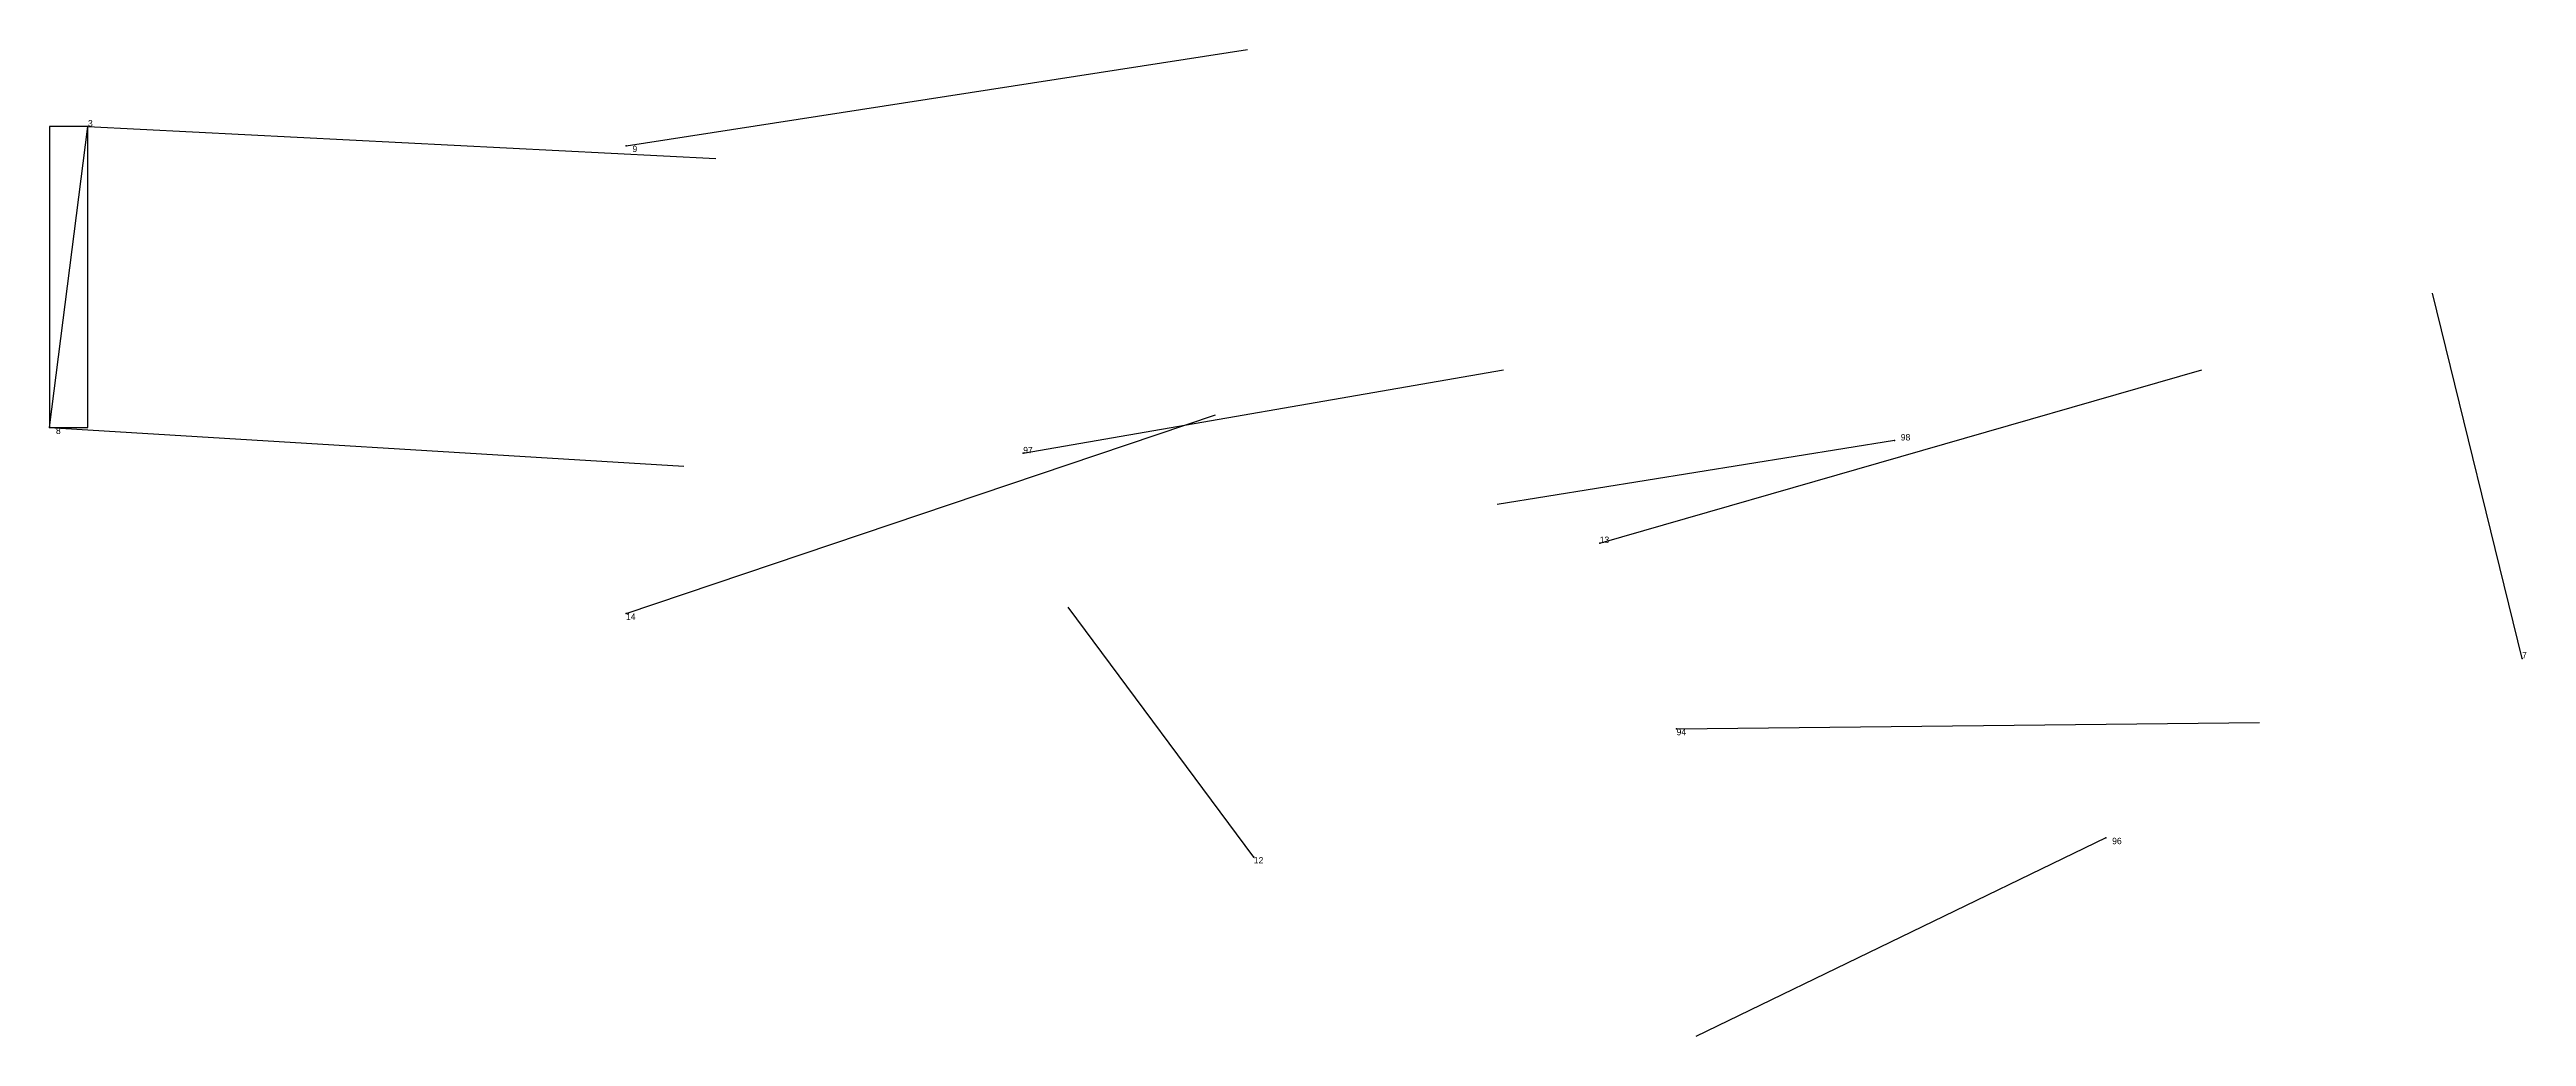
# Model space of a CAD drawing. Extents: x 0 to 1.06, y 0.02 to 1.09.
# Drawn here: x 0.001 to 0.3877, y 0.3 to 0.454 of the extents above; entities that cross this region are included whole.
import ezdxf

# ---------------------------------------------------------------- set-up
doc = ezdxf.new("R2010")
doc.units = 0
for name, color, linetype in [('Clients', 3, 'CONTINUOUS'), ('Facilities', 3, 'CONTINUOUS'), ('Facilities_lines', 3, 'CONTINUOUS'), ('Min_max_boxes', 1, 'CONTINUOUS'), ('Normals', 1, 'CONTINUOUS'), ('Source_points', 5, 'CONTINUOUS'), ('Text', 3, 'CONTINUOUS')]:
    doc.layers.add(name, color=color, linetype=linetype)

msp = doc.modelspace()

# ---------------------------------------------------------------- texts
at = {"layer": 'Text', "color": 3}
for s, p in [('3', (0.007, 0.442, 0.193)), ('9', (0.092, 0.438, 0.166)), ('8', (0.002, 0.394, 0.189)), ('97', (0.153, 0.391, 0.874)), ('98', (0.29, 0.393, 0.863)), ('13', (0.243, 0.377, 0.417)), ('14', (0.091, 0.365, 0.247)), ('7', (0.387, 0.359, 0.205)), ('94', (0.255, 0.347, 0.552)), ('96', (0.323, 0.33, 0.695)), ('12', (0.189, 0.327, 0.106))]:
    msp.add_text(s, height=0.001, dxfattribs=at).set_placement(p)

# ---------------------------------------------------------------- linework, layer by layer
at = {"layer": 'Clients', "color": 5}
msp.add_point((0.007, 0.442, 0.193), dxfattribs=at)
at = {"layer": 'Facilities', "color": 3}
for p in [(0.091, 0.439, 0.166), (0.001, 0.395, 0.189), (0.153, 0.391, 0.874), (0.289, 0.393, 0.863), (0.243, 0.377, 0.417), (0.091, 0.366, 0.247), (0.387, 0.359, 0.205), (0.255, 0.348, 0.552), (0.322, 0.331, 0.695), (0.189, 0.328, 0.106)]:
    msp.add_point(p, dxfattribs=at)
at = {"layer": 'Facilities_lines', "color": 3}
msp.add_line((0.001, 0.395, 0.189), (0.007, 0.442, 0.193), dxfattribs=at)
at = {"layer": 'Min_max_boxes', "color": 1}
for p, q in [((0.007, 0.442, 0.189), (0.001, 0.442, 0.189)), ((0.001, 0.442, 0.189), (0.001, 0.395, 0.189)), ((0.007, 0.442, 0.193), (0.001, 0.442, 0.193)), ((0.001, 0.442, 0.193), (0.001, 0.395, 0.193)), ((0.001, 0.442, 0.189), (0.001, 0.442, 0.193)), ((0.007, 0.395, 0.189), (0.007, 0.442, 0.189)), ((0.007, 0.395, 0.193), (0.007, 0.442, 0.193)), ((0.007, 0.442, 0.189), (0.007, 0.442, 0.193)), ((0.001, 0.395, 0.189), (0.007, 0.395, 0.189)), ((0.001, 0.395, 0.193), (0.007, 0.395, 0.193)), ((0.001, 0.395, 0.189), (0.001, 0.395, 0.193)), ((0.007, 0.395, 0.189), (0.007, 0.395, 0.193))]:
    msp.add_line(p, q, dxfattribs=at)
at = {"layer": 'Normals', "color": 1}
for p, q in [((0.091, 0.439, 0.166), (0.188, 0.454, 0.186)), ((0.007, 0.442, 0.193), (0.105, 0.437, 0.208)), ((0.387, 0.359, 0.205), (0.373, 0.416, 0.287)), ((0.153, 0.391, 0.874), (0.228, 0.404, 0.81)), ((0.243, 0.377, 0.417), (0.337, 0.404, 0.394)), ((0.001, 0.395, 0.189), (0.1, 0.389, 0.204)), ((0.091, 0.366, 0.247), (0.183, 0.397, 0.268)), ((0.289, 0.393, 0.863), (0.227, 0.383, 0.941)), ((0.189, 0.328, 0.106), (0.16, 0.367, 0.193)), ((0.255, 0.348, 0.552), (0.346, 0.349, 0.51)), ((0.322, 0.331, 0.695), (0.258, 0.3, 0.766))]:
    msp.add_line(p, q, dxfattribs=at)
at = {"layer": 'Source_points', "color": 5}
for p in [(0.007, 0.442, 0.193), (0.091, 0.439, 0.166), (0.001, 0.395, 0.189), (0.153, 0.391, 0.874), (0.289, 0.393, 0.863), (0.243, 0.377, 0.417), (0.091, 0.366, 0.247), (0.387, 0.359, 0.205), (0.255, 0.348, 0.552), (0.322, 0.331, 0.695), (0.189, 0.328, 0.106)]:
    msp.add_point(p, dxfattribs=at)

msp.set_redraw_order([(e.dxf.handle, doc.entitydb.next_handle()) for e in msp.query("TEXT MTEXT ATTDEF DIMENSION ARC_DIMENSION")])  # texts and dimensions are drawn at this point

doc.saveas('drawing.dxf')
